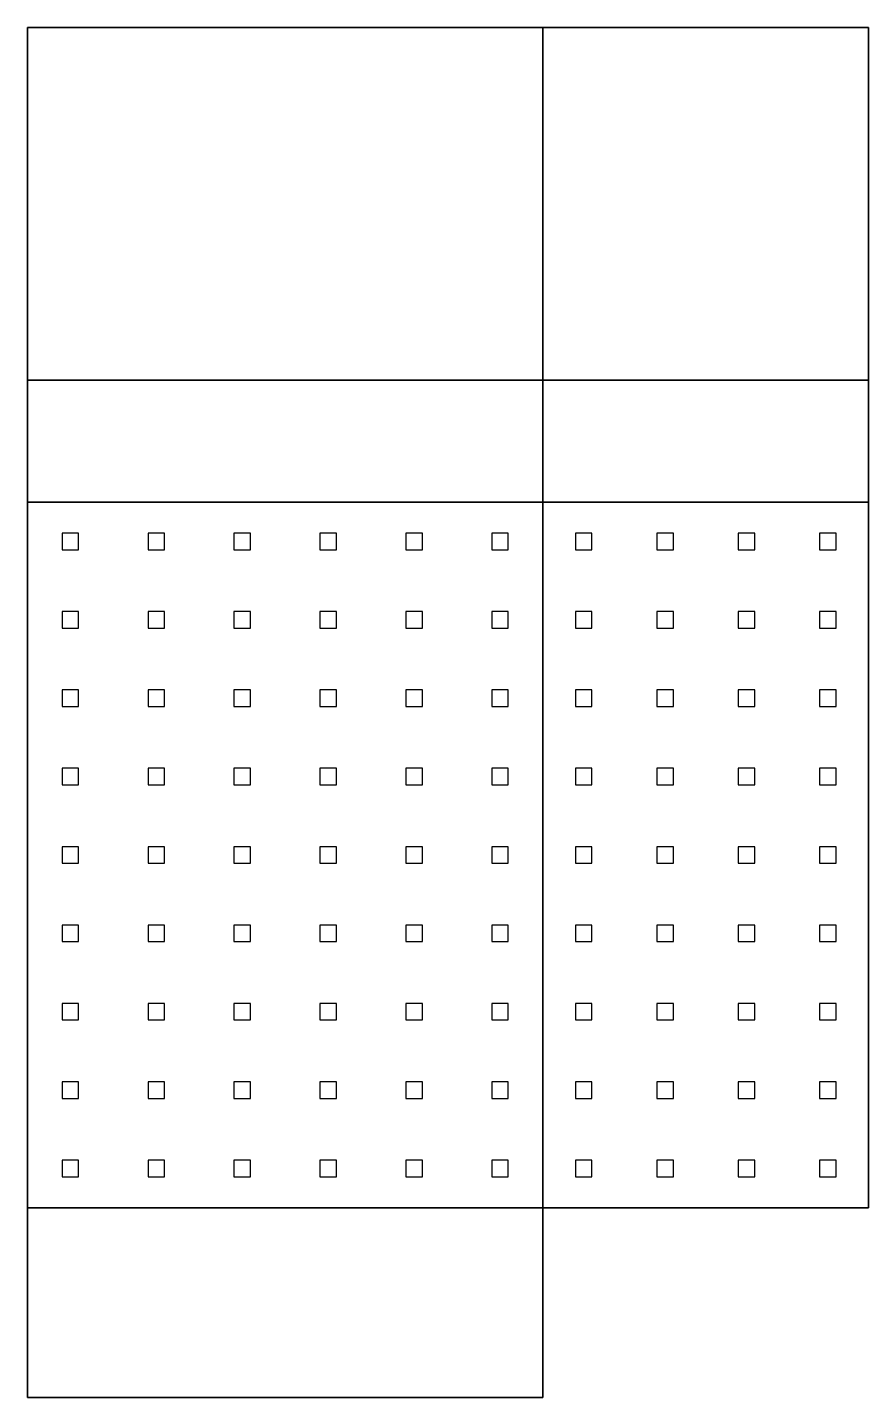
# Model space of a CAD drawing. Header units: metres. Extents: x -14 to 141, y -1 to 104.
# Drawn here: x 79 to 141, y 0 to 101 of the extents above; entities that cross this region are included whole.
import ezdxf

# ---------------------------------------------------------------- set-up
doc = ezdxf.new("R2010")
doc.units = ezdxf.units.M

msp = doc.modelspace()

# ---------------------------------------------------------------- linework, layer by layer
at = {"layer": 'AUDITORIUM_ZN_1_FLR_1', "color": 43}
for points in [[(117, 101, 4), (117, 101), (79, 101), (79, 101, 4)], [(117, 101, 8), (117, 101, 4), (79, 101, 4), (79, 101, 8)], [(117, 75, 4), (117, 75), (117, 101), (117, 101, 4)], [(117, 75, 8), (117, 75, 4), (117, 101, 4), (117, 101, 8)], [(79, 75, 4), (79, 75), (117, 75), (117, 75, 4)], [(79, 75, 8), (79, 75, 4), (117, 75, 4), (117, 75, 8)]]:
    msp.add_3dface(points, dxfattribs=at)
at = {"layer": 'AUDITORIUM_ZN_1_FLR_1', "color": 8}
msp.add_3dface([(79, 101), (117, 101), (117, 75), (79, 75)], dxfattribs=at)
at = {"layer": 'AUDITORIUM_ZN_1_FLR_1', "color": 15}
msp.add_3dface([(79, 75, 8), (117, 75, 8), (117, 101, 8), (79, 101, 8)], dxfattribs=at)
at = {"layer": 'AUDITORIUM_ZN_1_FLR_1', "color": 143}
for points in [[(116.95, 101, 2.5037), (116.95, 101, 1.1), (79.05, 101, 1.1), (79.05, 101, 2.5037)], [(116.95, 101, 6.5037), (116.95, 101, 5.1), (79.05, 101, 5.1), (79.05, 101, 6.5037)]]:
    msp.add_3dface(points, dxfattribs=at)
at = {"layer": 'AUX_GYM_ZN_1_FLR_1', "color": 43}
for points in [[(141, 66, 4), (141, 66), (117, 66), (117, 66, 4)], [(117, 66, 4), (117, 66), (117, 14), (117, 14, 4)], [(141, 66, 8), (141, 66, 4), (117, 66, 4), (117, 66, 8)], [(117, 66, 8), (117, 66, 4), (117, 14, 4), (117, 14, 8)], [(141, 14, 4), (141, 14), (141, 66), (141, 66, 4)], [(141, 14, 8), (141, 14, 4), (141, 66, 4), (141, 66, 8)], [(117, 14, 4), (117, 14), (141, 14), (141, 14, 4)], [(117, 14, 8), (117, 14, 4), (141, 14, 4), (141, 14, 8)]]:
    msp.add_3dface(points, dxfattribs=at)
at = {"layer": 'AUX_GYM_ZN_1_FLR_1', "color": 8}
msp.add_3dface([(117, 66), (141, 66), (141, 14), (117, 14)], dxfattribs=at)
at = {"layer": 'AUX_GYM_ZN_1_FLR_1', "color": 15}
msp.add_3dface([(117, 14, 8), (141, 14, 8), (141, 66, 8), (117, 66, 8)], dxfattribs=at)
at = {"layer": 'AUX_GYM_ZN_1_FLR_1', "color": 143}
for points in [[(141, 14.05, 2.5027), (141, 14.05, 1.1), (141, 65.95, 1.1), (141, 65.95, 2.5027)], [(141, 14.05, 6.5027), (141, 14.05, 5.1), (141, 65.95, 5.1), (141, 65.95, 6.5027)], [(119.39, 62.5015, 8), (120.61, 62.5015, 8), (120.61, 63.7207, 8), (119.39, 63.7207, 8)], [(125.39, 62.5015, 8), (126.61, 62.5015, 8), (126.61, 63.7207, 8), (125.39, 63.7207, 8)], [(131.39, 62.5015, 8), (132.61, 62.5015, 8), (132.61, 63.7207, 8), (131.39, 63.7207, 8)], [(137.39, 62.5015, 8), (138.61, 62.5015, 8), (138.61, 63.7207, 8), (137.39, 63.7207, 8)], [(119.39, 56.7237, 8), (120.61, 56.7237, 8), (120.61, 57.9429, 8), (119.39, 57.9429, 8)], [(125.39, 56.7237, 8), (126.61, 56.7237, 8), (126.61, 57.9429, 8), (125.39, 57.9429, 8)], [(131.39, 56.7237, 8), (132.61, 56.7237, 8), (132.61, 57.9429, 8), (131.39, 57.9429, 8)], [(137.39, 56.7237, 8), (138.61, 56.7237, 8), (138.61, 57.9429, 8), (137.39, 57.9429, 8)], [(119.39, 50.946, 8), (120.61, 50.946, 8), (120.61, 52.1652, 8), (119.39, 52.1652, 8)], [(125.39, 50.946, 8), (126.61, 50.946, 8), (126.61, 52.1652, 8), (125.39, 52.1652, 8)], [(131.39, 50.946, 8), (132.61, 50.946, 8), (132.61, 52.1652, 8), (131.39, 52.1652, 8)], [(137.39, 50.946, 8), (138.61, 50.946, 8), (138.61, 52.1652, 8), (137.39, 52.1652, 8)], [(119.39, 45.1682, 8), (120.61, 45.1682, 8), (120.61, 46.3874, 8), (119.39, 46.3874, 8)], [(125.39, 45.1682, 8), (126.61, 45.1682, 8), (126.61, 46.3874, 8), (125.39, 46.3874, 8)], [(131.39, 45.1682, 8), (132.61, 45.1682, 8), (132.61, 46.3874, 8), (131.39, 46.3874, 8)], [(137.39, 45.1682, 8), (138.61, 45.1682, 8), (138.61, 46.3874, 8), (137.39, 46.3874, 8)], [(119.39, 39.3904, 8), (120.61, 39.3904, 8), (120.61, 40.6096, 8), (119.39, 40.6096, 8)], [(125.39, 39.3904, 8), (126.61, 39.3904, 8), (126.61, 40.6096, 8), (125.39, 40.6096, 8)], [(131.39, 39.3904, 8), (132.61, 39.3904, 8), (132.61, 40.6096, 8), (131.39, 40.6096, 8)], [(137.39, 39.3904, 8), (138.61, 39.3904, 8), (138.61, 40.6096, 8), (137.39, 40.6096, 8)], [(119.39, 33.6126, 8), (120.61, 33.6126, 8), (120.61, 34.8318, 8), (119.39, 34.8318, 8)], [(125.39, 33.6126, 8), (126.61, 33.6126, 8), (126.61, 34.8318, 8), (125.39, 34.8318, 8)], [(131.39, 33.6126, 8), (132.61, 33.6126, 8), (132.61, 34.8318, 8), (131.39, 34.8318, 8)], [(137.39, 33.6126, 8), (138.61, 33.6126, 8), (138.61, 34.8318, 8), (137.39, 34.8318, 8)], [(119.39, 27.8348, 8), (120.61, 27.8348, 8), (120.61, 29.054, 8), (119.39, 29.054, 8)], [(125.39, 27.8348, 8), (126.61, 27.8348, 8), (126.61, 29.054, 8), (125.39, 29.054, 8)], [(131.39, 27.8348, 8), (132.61, 27.8348, 8), (132.61, 29.054, 8), (131.39, 29.054, 8)], [(137.39, 27.8348, 8), (138.61, 27.8348, 8), (138.61, 29.054, 8), (137.39, 29.054, 8)], [(119.39, 22.0571, 8), (120.61, 22.0571, 8), (120.61, 23.2763, 8), (119.39, 23.2763, 8)], [(125.39, 22.0571, 8), (126.61, 22.0571, 8), (126.61, 23.2763, 8), (125.39, 23.2763, 8)], [(131.39, 22.0571, 8), (132.61, 22.0571, 8), (132.61, 23.2763, 8), (131.39, 23.2763, 8)], [(137.39, 22.0571, 8), (138.61, 22.0571, 8), (138.61, 23.2763, 8), (137.39, 23.2763, 8)], [(119.39, 16.2793, 8), (120.61, 16.2793, 8), (120.61, 17.4985, 8), (119.39, 17.4985, 8)], [(125.39, 16.2793, 8), (126.61, 16.2793, 8), (126.61, 17.4985, 8), (125.39, 17.4985, 8)], [(131.39, 16.2793, 8), (132.61, 16.2793, 8), (132.61, 17.4985, 8), (131.39, 17.4985, 8)], [(137.39, 16.2793, 8), (138.61, 16.2793, 8), (138.61, 17.4985, 8), (137.39, 17.4985, 8)], [(117.05, 14, 2.5059), (117.05, 14, 1.1), (140.95, 14, 1.1), (140.95, 14, 2.5059)], [(117.05, 14, 6.5059), (117.05, 14, 5.1), (140.95, 14, 5.1), (140.95, 14, 6.5059)]]:
    msp.add_3dface(points, dxfattribs=at)
at = {"layer": 'CAFETERIA_ZN_1_FLR_1', "color": 43}
for points in [[(141, 101, 4), (141, 101), (117, 101), (117, 101, 4)], [(117, 101, 4), (117, 101), (117, 75), (117, 75, 4)], [(141, 75, 4), (141, 75), (141, 101), (141, 101, 4)], [(117, 75, 4), (117, 75), (141, 75), (141, 75, 4)]]:
    msp.add_3dface(points, dxfattribs=at)
at = {"layer": 'CAFETERIA_ZN_1_FLR_1', "color": 8}
msp.add_3dface([(117, 101), (141, 101), (141, 75), (117, 75)], dxfattribs=at)
at = {"layer": 'CAFETERIA_ZN_1_FLR_1', "color": 15}
msp.add_3dface([(117, 75, 4), (141, 75, 4), (141, 101, 4), (117, 101, 4)], dxfattribs=at)
at = {"layer": 'CAFETERIA_ZN_1_FLR_1', "color": 143}
for points in [[(140.95, 101, 2.5059), (140.95, 101, 1.1), (117.05, 101, 1.1), (117.05, 101, 2.5059)], [(141, 75.05, 2.5054), (141, 75.05, 1.1), (141, 100.95, 1.1), (141, 100.95, 2.5054)]]:
    msp.add_3dface(points, dxfattribs=at)
at = {"layer": 'GYM_ZN_1_FLR_1', "color": 43}
for points in [[(117, 66, 4), (117, 66), (79, 66), (79, 66, 4)], [(117, 66, 8), (117, 66, 4), (79, 66, 4), (79, 66, 8)], [(117, 14, 4), (117, 14), (117, 66), (117, 66, 4)], [(117, 14, 8), (117, 14, 4), (117, 66, 4), (117, 66, 8)], [(79, 14, 4), (79, 14), (117, 14), (117, 14, 4)], [(79, 14, 8), (79, 14, 4), (117, 14, 4), (117, 14, 8)]]:
    msp.add_3dface(points, dxfattribs=at)
at = {"layer": 'GYM_ZN_1_FLR_1', "color": 8}
msp.add_3dface([(79, 66), (117, 66), (117, 14), (79, 14)], dxfattribs=at)
at = {"layer": 'GYM_ZN_1_FLR_1', "color": 15}
msp.add_3dface([(79, 14, 8), (117, 14, 8), (117, 66, 8), (79, 66, 8)], dxfattribs=at)
at = {"layer": 'GYM_ZN_1_FLR_1', "color": 143}
for points in [[(81.557, 62.5015, 8), (82.776, 62.5015, 8), (82.776, 63.7207, 8), (81.557, 63.7207, 8)], [(87.89, 62.5015, 8), (89.11, 62.5015, 8), (89.11, 63.7207, 8), (87.89, 63.7207, 8)], [(94.224, 62.5015, 8), (95.443, 62.5015, 8), (95.443, 63.7207, 8), (94.224, 63.7207, 8)], [(100.557, 62.5015, 8), (101.776, 62.5015, 8), (101.776, 63.7207, 8), (100.557, 63.7207, 8)], [(106.89, 62.5015, 8), (108.11, 62.5015, 8), (108.11, 63.7207, 8), (106.89, 63.7207, 8)], [(113.224, 62.5015, 8), (114.443, 62.5015, 8), (114.443, 63.7207, 8), (113.224, 63.7207, 8)], [(81.557, 56.7237, 8), (82.776, 56.7237, 8), (82.776, 57.9429, 8), (81.557, 57.9429, 8)], [(87.89, 56.7237, 8), (89.11, 56.7237, 8), (89.11, 57.9429, 8), (87.89, 57.9429, 8)], [(94.224, 56.7237, 8), (95.443, 56.7237, 8), (95.443, 57.9429, 8), (94.224, 57.9429, 8)], [(100.557, 56.7237, 8), (101.776, 56.7237, 8), (101.776, 57.9429, 8), (100.557, 57.9429, 8)], [(106.89, 56.7237, 8), (108.11, 56.7237, 8), (108.11, 57.9429, 8), (106.89, 57.9429, 8)], [(113.224, 56.7237, 8), (114.443, 56.7237, 8), (114.443, 57.9429, 8), (113.224, 57.9429, 8)], [(81.557, 50.946, 8), (82.776, 50.946, 8), (82.776, 52.1652, 8), (81.557, 52.1652, 8)], [(87.89, 50.946, 8), (89.11, 50.946, 8), (89.11, 52.1652, 8), (87.89, 52.1652, 8)], [(94.224, 50.946, 8), (95.443, 50.946, 8), (95.443, 52.1652, 8), (94.224, 52.1652, 8)], [(100.557, 50.946, 8), (101.776, 50.946, 8), (101.776, 52.1652, 8), (100.557, 52.1652, 8)], [(106.89, 50.946, 8), (108.11, 50.946, 8), (108.11, 52.1652, 8), (106.89, 52.1652, 8)], [(113.224, 50.946, 8), (114.443, 50.946, 8), (114.443, 52.1652, 8), (113.224, 52.1652, 8)], [(81.557, 45.1682, 8), (82.776, 45.1682, 8), (82.776, 46.3874, 8), (81.557, 46.3874, 8)], [(87.89, 45.1682, 8), (89.11, 45.1682, 8), (89.11, 46.3874, 8), (87.89, 46.3874, 8)], [(94.224, 45.1682, 8), (95.443, 45.1682, 8), (95.443, 46.3874, 8), (94.224, 46.3874, 8)], [(100.557, 45.1682, 8), (101.776, 45.1682, 8), (101.776, 46.3874, 8), (100.557, 46.3874, 8)], [(106.89, 45.1682, 8), (108.11, 45.1682, 8), (108.11, 46.3874, 8), (106.89, 46.3874, 8)], [(113.224, 45.1682, 8), (114.443, 45.1682, 8), (114.443, 46.3874, 8), (113.224, 46.3874, 8)], [(81.557, 39.3904, 8), (82.776, 39.3904, 8), (82.776, 40.6096, 8), (81.557, 40.6096, 8)], [(87.89, 39.3904, 8), (89.11, 39.3904, 8), (89.11, 40.6096, 8), (87.89, 40.6096, 8)], [(94.224, 39.3904, 8), (95.443, 39.3904, 8), (95.443, 40.6096, 8), (94.224, 40.6096, 8)], [(100.557, 39.3904, 8), (101.776, 39.3904, 8), (101.776, 40.6096, 8), (100.557, 40.6096, 8)], [(106.89, 39.3904, 8), (108.11, 39.3904, 8), (108.11, 40.6096, 8), (106.89, 40.6096, 8)], [(113.224, 39.3904, 8), (114.443, 39.3904, 8), (114.443, 40.6096, 8), (113.224, 40.6096, 8)], [(81.557, 33.6126, 8), (82.776, 33.6126, 8), (82.776, 34.8318, 8), (81.557, 34.8318, 8)], [(87.89, 33.6126, 8), (89.11, 33.6126, 8), (89.11, 34.8318, 8), (87.89, 34.8318, 8)], [(94.224, 33.6126, 8), (95.443, 33.6126, 8), (95.443, 34.8318, 8), (94.224, 34.8318, 8)], [(100.557, 33.6126, 8), (101.776, 33.6126, 8), (101.776, 34.8318, 8), (100.557, 34.8318, 8)], [(106.89, 33.6126, 8), (108.11, 33.6126, 8), (108.11, 34.8318, 8), (106.89, 34.8318, 8)], [(113.224, 33.6126, 8), (114.443, 33.6126, 8), (114.443, 34.8318, 8), (113.224, 34.8318, 8)], [(81.557, 27.8348, 8), (82.776, 27.8348, 8), (82.776, 29.054, 8), (81.557, 29.054, 8)], [(87.89, 27.8348, 8), (89.11, 27.8348, 8), (89.11, 29.054, 8), (87.89, 29.054, 8)], [(94.224, 27.8348, 8), (95.443, 27.8348, 8), (95.443, 29.054, 8), (94.224, 29.054, 8)], [(100.557, 27.8348, 8), (101.776, 27.8348, 8), (101.776, 29.054, 8), (100.557, 29.054, 8)], [(106.89, 27.8348, 8), (108.11, 27.8348, 8), (108.11, 29.054, 8), (106.89, 29.054, 8)], [(113.224, 27.8348, 8), (114.443, 27.8348, 8), (114.443, 29.054, 8), (113.224, 29.054, 8)], [(81.557, 22.0571, 8), (82.776, 22.0571, 8), (82.776, 23.2763, 8), (81.557, 23.2763, 8)], [(87.89, 22.0571, 8), (89.11, 22.0571, 8), (89.11, 23.2763, 8), (87.89, 23.2763, 8)], [(94.224, 22.0571, 8), (95.443, 22.0571, 8), (95.443, 23.2763, 8), (94.224, 23.2763, 8)], [(100.557, 22.0571, 8), (101.776, 22.0571, 8), (101.776, 23.2763, 8), (100.557, 23.2763, 8)], [(106.89, 22.0571, 8), (108.11, 22.0571, 8), (108.11, 23.2763, 8), (106.89, 23.2763, 8)], [(113.224, 22.0571, 8), (114.443, 22.0571, 8), (114.443, 23.2763, 8), (113.224, 23.2763, 8)], [(81.557, 16.2793, 8), (82.776, 16.2793, 8), (82.776, 17.4985, 8), (81.557, 17.4985, 8)], [(87.89, 16.2793, 8), (89.11, 16.2793, 8), (89.11, 17.4985, 8), (87.89, 17.4985, 8)], [(94.224, 16.2793, 8), (95.443, 16.2793, 8), (95.443, 17.4985, 8), (94.224, 17.4985, 8)], [(100.557, 16.2793, 8), (101.776, 16.2793, 8), (101.776, 17.4985, 8), (100.557, 17.4985, 8)], [(106.89, 16.2793, 8), (108.11, 16.2793, 8), (108.11, 17.4985, 8), (106.89, 17.4985, 8)], [(113.224, 16.2793, 8), (114.443, 16.2793, 8), (114.443, 17.4985, 8), (113.224, 17.4985, 8)]]:
    msp.add_3dface(points, dxfattribs=at)
at = {"layer": 'KITCHEN_ZN_1_FLR_1', "color": 43}
for points in [[(141, 75, 4), (141, 75), (117, 75), (117, 75, 4)], [(117, 75, 4), (117, 75), (117, 66), (117, 66, 4)], [(141, 66, 4), (141, 66), (141, 75), (141, 75, 4)], [(117, 66, 4), (117, 66), (141, 66), (141, 66, 4)]]:
    msp.add_3dface(points, dxfattribs=at)
at = {"layer": 'KITCHEN_ZN_1_FLR_1', "color": 8}
msp.add_3dface([(117, 75), (141, 75), (141, 66), (117, 66)], dxfattribs=at)
at = {"layer": 'KITCHEN_ZN_1_FLR_1', "color": 15}
msp.add_3dface([(117, 66, 4), (141, 66, 4), (141, 75, 4), (117, 75, 4)], dxfattribs=at)
at = {"layer": 'KITCHEN_ZN_1_FLR_1', "color": 143}
msp.add_3dface([(141, 66.05, 2.5157), (141, 66.05, 1.1), (141, 74.95, 1.1), (141, 74.95, 2.5157)], dxfattribs=at)
at = {"layer": 'LIBRARY_MEDIA_CENTER_ZN_1_FLR_2', "color": 43}
for points in [[(141, 101, 8), (141, 101, 4), (117, 101, 4), (117, 101, 8)], [(117, 101, 8), (117, 101, 4), (117, 75, 4), (117, 75, 8)], [(141, 66, 8), (141, 66, 4), (141, 101, 4), (141, 101, 8)], [(117, 75, 8), (117, 75, 4), (117, 66, 4), (117, 66, 8)], [(117, 66, 8), (117, 66, 4), (141, 66, 4), (141, 66, 8)]]:
    msp.add_3dface(points, dxfattribs=at)
at = {"layer": 'LIBRARY_MEDIA_CENTER_ZN_1_FLR_2', "color": 8}
for points in [[(117, 101, 4), (141, 101, 4), (141, 75, 4), (117, 75, 4)], [(117, 75, 4), (141, 75, 4), (141, 66, 4), (117, 66, 4)]]:
    msp.add_3dface(points, dxfattribs=at)
at = {"layer": 'LIBRARY_MEDIA_CENTER_ZN_1_FLR_2', "color": 15}
msp.add_3dface([(117, 66, 8), (141, 66, 8), (141, 101, 8), (117, 101, 8)], dxfattribs=at)
at = {"layer": 'LIBRARY_MEDIA_CENTER_ZN_1_FLR_2', "color": 143}
for points in [[(140.95, 101, 6.5059), (140.95, 101, 5.1), (117.05, 101, 5.1), (117.05, 101, 6.5059)], [(141, 66.05, 6.5157), (141, 66.05, 5.1), (141, 100.95, 5.1), (141, 100.95, 6.5157)]]:
    msp.add_3dface(points, dxfattribs=at)
at = {"layer": 'MECH_ZN_1_FLR_1', "color": 43}
for points in [[(117, 75, 4), (117, 75), (79, 75), (79, 75, 4)], [(117, 66, 4), (117, 66), (117, 75), (117, 75, 4)], [(79, 66, 4), (79, 66), (117, 66), (117, 66, 4)]]:
    msp.add_3dface(points, dxfattribs=at)
at = {"layer": 'MECH_ZN_1_FLR_1', "color": 8}
msp.add_3dface([(79, 75), (117, 75), (117, 66), (79, 66)], dxfattribs=at)
at = {"layer": 'MECH_ZN_1_FLR_1', "color": 15}
msp.add_3dface([(79, 66, 4), (117, 66, 4), (117, 75, 4), (79, 75, 4)], dxfattribs=at)
at = {"layer": 'MECH_ZN_1_FLR_2', "color": 43}
for points in [[(117, 75, 8), (117, 75, 4), (79, 75, 4), (79, 75, 8)], [(117, 66, 8), (117, 66, 4), (117, 75, 4), (117, 75, 8)], [(79, 66, 8), (79, 66, 4), (117, 66, 4), (117, 66, 8)]]:
    msp.add_3dface(points, dxfattribs=at)
at = {"layer": 'MECH_ZN_1_FLR_2', "color": 8}
msp.add_3dface([(79, 75, 4), (117, 75, 4), (117, 66, 4), (79, 66, 4)], dxfattribs=at)
at = {"layer": 'MECH_ZN_1_FLR_2', "color": 15}
msp.add_3dface([(79, 66, 8), (117, 66, 8), (117, 75, 8), (79, 75, 8)], dxfattribs=at)
at = {"layer": 'OFFICES_ZN_1_FLR_1', "color": 43}
for points in [[(117, 14, 4), (117, 14), (79, 14), (79, 14, 4)], [(117, 0, 4), (117, 0), (117, 14), (117, 14, 4)], [(79, 0, 4), (79, 0), (117, 0), (117, 0, 4)]]:
    msp.add_3dface(points, dxfattribs=at)
at = {"layer": 'OFFICES_ZN_1_FLR_1', "color": 8}
msp.add_3dface([(79, 14), (117, 14), (117, 0), (79, 0)], dxfattribs=at)
at = {"layer": 'OFFICES_ZN_1_FLR_1', "color": 15}
msp.add_3dface([(79, 0, 4), (117, 0, 4), (117, 14, 4), (79, 14, 4)], dxfattribs=at)
at = {"layer": 'OFFICES_ZN_1_FLR_1', "color": 143}
for points in [[(117, 0.05, 2.5101), (117, 0.05, 1.1), (117, 13.95, 1.1), (117, 13.95, 2.5101)], [(79.05, 0, 2.5037), (79.05, 0, 1.1), (116.95, 0, 1.1), (116.95, 0, 2.5037)]]:
    msp.add_3dface(points, dxfattribs=at)
at = {"layer": 'OFFICES_ZN_1_FLR_2', "color": 43}
for points in [[(117, 14, 8), (117, 14, 4), (79, 14, 4), (79, 14, 8)], [(117, 0, 8), (117, 0, 4), (117, 14, 4), (117, 14, 8)], [(79, 0, 8), (79, 0, 4), (117, 0, 4), (117, 0, 8)]]:
    msp.add_3dface(points, dxfattribs=at)
at = {"layer": 'OFFICES_ZN_1_FLR_2', "color": 8}
msp.add_3dface([(79, 14, 4), (117, 14, 4), (117, 0, 4), (79, 0, 4)], dxfattribs=at)
at = {"layer": 'OFFICES_ZN_1_FLR_2', "color": 15}
msp.add_3dface([(79, 0, 8), (117, 0, 8), (117, 14, 8), (79, 14, 8)], dxfattribs=at)
at = {"layer": 'OFFICES_ZN_1_FLR_2', "color": 143}
for points in [[(117, 0.05, 6.5101), (117, 0.05, 5.1), (117, 13.95, 5.1), (117, 13.95, 6.5101)], [(79.05, 0, 6.5037), (79.05, 0, 5.1), (116.95, 0, 5.1), (116.95, 0, 6.5037)]]:
    msp.add_3dface(points, dxfattribs=at)

doc.saveas('drawing.dxf')
